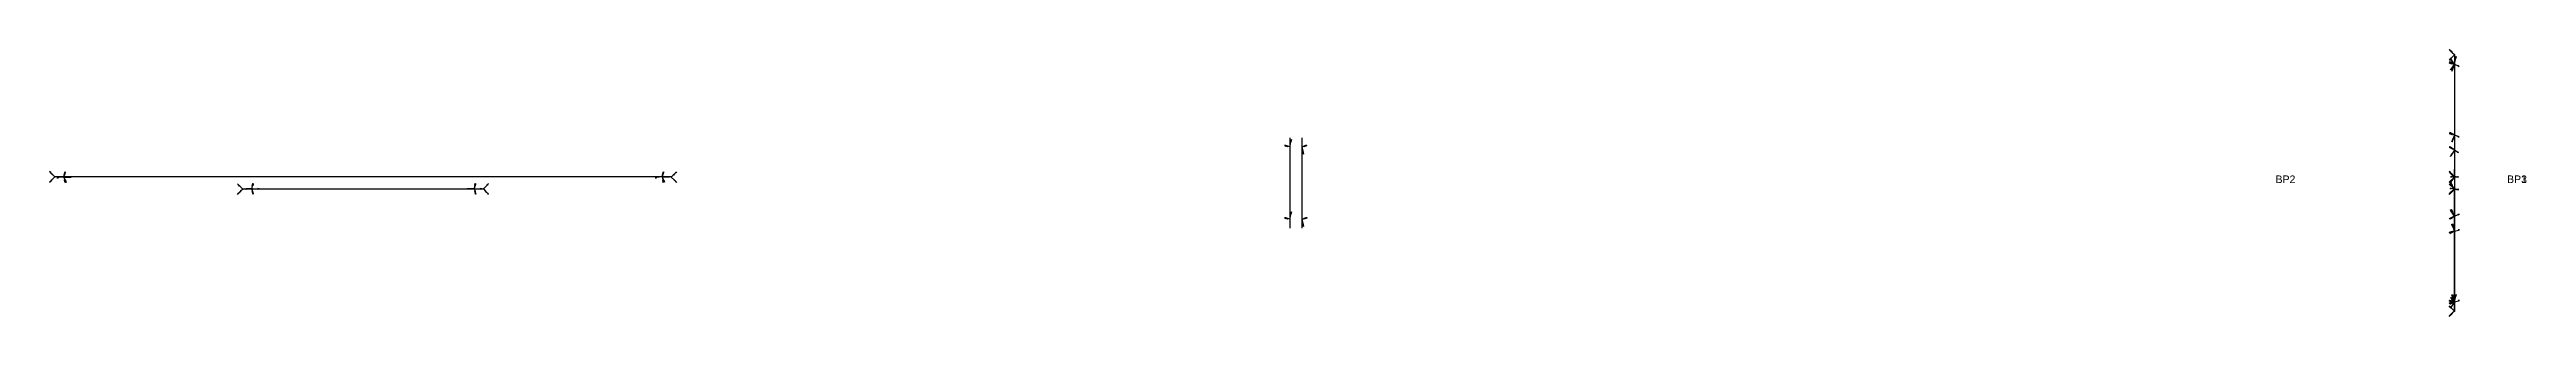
# Model space of a CAD drawing. Header units: millimetres. Extents: x -13916 to 13, y -89 to 89.
# Drawn here: x -1635 to 13, y -89 to 89 of the extents above; entities that cross this region are included whole.
import ezdxf

# ---------------------------------------------------------------- set-up
doc = ezdxf.new("R2010")
doc.units = ezdxf.units.MM
for name, color, linetype in [('AutoDetect_40_11', 1, 'Continuous'), ('AutoDetect_41_13', 1, 'Continuous'), ('AutoDetect_42_1', 1, 'Continuous'), ('AutoDetect_43_2', 1, 'Continuous'), ('AutoDetect_46_4', 1, 'Continuous'), ('AutoDetect_47_5', 1, 'Continuous'), ('AutoDetect_66_3', 1, 'Continuous'), ('AutoDetect_66_6', 1, 'Continuous'), ('AutoDetect_66_9', 1, 'Continuous'), ('AutoDetect_67_0', 1, 'Continuous'), ('AutoDetect_67_12', 1, 'Continuous'), ('AutoDetect_67_8', 1, 'Continuous'), ('AutoDetect_68_7', 1, 'Continuous'), ('AutoDetect_69_10', 1, 'Continuous'), ('Lasche_ID_GUID_8446B62E_D2A5_450f_8CBC_BC5C9A2F1504', 1, 'Continuous')]:
    doc.layers.add(name, color=color, linetype=linetype)
doc.styles.get("Standard").update_dxf_attribs({"font": 'arial.ttf'})

msp = doc.modelspace()

# ---------------------------------------------------------------- texts
at = {"layer": 'Lasche_ID_GUID_8446B62E_D2A5_450f_8CBC_BC5C9A2F1504', "color": 5}
for s, p in [('BP2', (-154, 0)), ('BP3', (0, 0, -459.4)), ('BP1', (0, 0))]:
    msp.add_text(s, height=5, dxfattribs=at).set_placement(p)

# ---------------------------------------------------------------- blocks, each defined once
blk = doc.blocks.new('Kontrollpunkt')
at = {"color": 0}
for q in [(0, 6), (8, 0), (0, 0, 4)]:
    blk.add_line((0, 0), q, dxfattribs=at)
for points in [[(0.25, 8, -0.25), (-0.25, 8, -0.25), (-0.25, 8, 0.25), (0, 10, 0), (-0.25, 8, -0.25), (0.25, 8, 0.25), (0, 10, 0), (0.25, 8, -0.25), (0.25, 8, 0.25), (-0.25, 8, 0.25)], [(0.25, 6, -0.25), (-0.25, 6, -0.25), (-0.25, 6, 0.25), (0, 8, 0), (-0.25, 6, -0.25), (0.25, 6, 0.25), (0, 8, 0), (0.25, 6, -0.25), (0.25, 6, 0.25), (-0.25, 6, 0.25)], [(0.25, 0.25, 4), (-0.25, 0.25, 4), (-0.25, -0.25, 4), (0, 0, 6), (-0.25, 0.25, 4), (0.25, -0.25, 4), (0, 0, 6), (0.25, 0.25, 4), (0.25, -0.25, 4), (-0.25, -0.25, 4)], [(0.25, 0.25, 6), (-0.25, 0.25, 6), (-0.25, -0.25, 6), (0, 0, 8), (-0.25, 0.25, 6), (0.25, -0.25, 6), (0, 0, 8), (0.25, 0.25, 6), (0.25, -0.25, 6), (-0.25, -0.25, 6)], [(0.25, 0.25, 8), (-0.25, 0.25, 8), (-0.25, -0.25, 8), (0, 0, 10), (-0.25, 0.25, 8), (0.25, -0.25, 8), (0, 0, 10), (0.25, 0.25, 8), (0.25, -0.25, 8), (-0.25, -0.25, 8)], [(8, 0.25, -0.25), (8, 0.25, 0.25), (8, -0.25, 0.25), (10, 0, 0), (8, 0.25, 0.25), (8, -0.25, -0.25), (10, 0, 0), (8, 0.25, -0.25), (8, -0.25, -0.25), (8, -0.25, 0.25)]]:
    blk.add_polyline3d(points, dxfattribs=at)

# ---------------------------------------------------------------- linework, layer by layer
at = {"layer": 'AutoDetect_40_11', "color": 1}
msp.add_line((-809.7, 30, -90), (-809.7, -30, -90), dxfattribs=at)
at = {"layer": 'AutoDetect_41_13', "color": 1}
msp.add_line((-801.7, 30, -90), (-801.7, -30, -90), dxfattribs=at)
at = {"layer": 'AutoDetect_42_1', "color": 1}
msp.add_line((-1221, 4, -250), (-1631, 4, -250), dxfattribs=at)
at = {"layer": 'AutoDetect_43_2', "color": 1}
msp.add_line((-1221, 4, -270), (-1631, 4, -270), dxfattribs=at)
at = {"layer": 'AutoDetect_46_4', "color": 1}
msp.add_line((-1346, -4, -250), (-1506, -4, -250), dxfattribs=at)
at = {"layer": 'AutoDetect_47_5', "color": 1}
msp.add_line((-1346, -4, -270), (-1506, -4, -270), dxfattribs=at)
at = {"layer": 'AutoDetect_66_3', "color": 1}
msp.add_line((-35, -4, -120.7), (-35, -4, -419.3), dxfattribs=at)
at = {"layer": 'AutoDetect_66_3', "color": 1, "extrusion": (-1, 0, 0)}
for centre, start, end in [((22, -419.3, 35), 180, 225), ((22, -120.7, 35), 135, 180)]:
    msp.add_arc(centre, 18, start, end, dxfattribs=at)
at = {"layer": 'AutoDetect_66_6', "color": 1}
msp.add_line((-35, -84.9, -102.7), (-35, -22, -102.7), dxfattribs=at)
at = {"layer": 'AutoDetect_66_6', "color": 1, "extrusion": (-1, 0, 0)}
msp.add_arc((22, -120.7, 35), 18, 90, 135, dxfattribs=at)
at = {"layer": 'AutoDetect_66_9', "color": 1}
msp.add_line((-35, -84.9, -437.3), (-35, -22, -437.3), dxfattribs=at)
at = {"layer": 'AutoDetect_66_9', "color": 1, "extrusion": (1, 0, 0)}
msp.add_arc((-22, -419.3, -35), 18, 270, 315, dxfattribs=at)
at = {"layer": 'AutoDetect_67_0', "color": 1}
msp.add_line((-35, 4, -419.3), (-35, 4, -120.7), dxfattribs=at)
at = {"layer": 'AutoDetect_67_0', "color": 1, "extrusion": (-1, 0, 0)}
for centre, start, end in [((-22, -120.7, 35), 0, 45), ((-22, -419.3, 35), 315, 0)]:
    msp.add_arc(centre, 18, start, end, dxfattribs=at)
at = {"layer": 'AutoDetect_67_12', "color": 1}
msp.add_line((-35, 84.9, -437.3), (-35, 22, -437.3), dxfattribs=at)
at = {"layer": 'AutoDetect_67_12', "color": 1, "extrusion": (-1, 0, 0)}
msp.add_arc((-22, -419.3, 35), 18, 270, 315, dxfattribs=at)
at = {"layer": 'AutoDetect_67_8', "color": 1}
msp.add_line((-35, 84.9, -102.7), (-35, 22, -102.7), dxfattribs=at)
at = {"layer": 'AutoDetect_67_8', "color": 1, "extrusion": (1, 0, 0)}
msp.add_arc((22, -120.7, -35), 18, 90, 135, dxfattribs=at)
at = {"layer": 'AutoDetect_68_7', "color": 1}
msp.add_line((-35, 85, -450), (-35, -85, -450), dxfattribs=at)
at = {"layer": 'AutoDetect_69_10', "color": 1}
msp.add_line((-35, 85, -90), (-35, -85, -90), dxfattribs=at)

# ---------------------------------------------------------------- block references
at = {"layer": 'AutoDetect_40_11', "color": 1, "extrusion": (-0.696364, 0.173648, 0.696364), "xscale": 0.5000000000000001, "yscale": 0.5000000000000001, "zscale": 0.5000000000000001, "rotation": 180}
for p in [(172.6, -615.7, 505.3), (219.2, -607.6, 497)]:
    msp.add_blockref('Kontrollpunkt', p, dxfattribs=at)
at = {"layer": 'AutoDetect_41_13', "color": 1, "extrusion": (0.696364, 0.173648, 0.696364), "xscale": 0.4999999999999999, "yscale": 0.4999999999999999, "zscale": 0.4999999999999999, "rotation": 180}
for p in [(217.3, 473, -616.8), (170.7, 481.1, -625.1)]:
    msp.add_blockref('Kontrollpunkt', p, dxfattribs=at)
at = {"layer": 'AutoDetect_42_1', "color": 1, "extrusion": (0.173648, 0.696364, 0.696364), "xscale": 0.5000000000000001, "yscale": 0.5000000000000001, "zscale": 0.5000000000000001, "rotation": 27.8314788373321}
for p in [(1577.7, 91.7, -453.5), (1191.6, 24.6, -384.4)]:
    msp.add_blockref('Kontrollpunkt', p, dxfattribs=at)
at = {"layer": 'AutoDetect_43_2', "color": 1, "extrusion": (0.173648, 0.696364, -0.696364), "xscale": 0.5, "yscale": 0.5, "zscale": 0.5, "rotation": 160.2978477668322}
for p in [(1577.7, -464.9, -91.4), (1191.6, -397.8, -22.3)]:
    msp.add_blockref('Kontrollpunkt', p, dxfattribs=at)
at = {"layer": 'AutoDetect_46_4', "color": 1, "extrusion": (0.173648, -0.696364, 0.696364), "xscale": 0.5000000000000001, "yscale": 0.5000000000000001, "zscale": 0.5000000000000001, "rotation": 342.8383509003531}
for p in [(-1456.4, 70.6, -431.8), (-1312.8, 45.7, -406.1)]:
    msp.add_blockref('Kontrollpunkt', p, dxfattribs=at)
at = {"layer": 'AutoDetect_47_5', "color": 1, "extrusion": (0.173648, -0.696364, -0.696364), "xscale": 0.5000000000000001, "yscale": 0.5000000000000001, "zscale": 0.5000000000000001, "rotation": 199.7021522331678}
for p in [(-1456.4, -443.8, -69.7), (-1312.8, -418.9, -44)]:
    msp.add_blockref('Kontrollpunkt', p, dxfattribs=at)
at = {"layer": 'AutoDetect_66_3', "color": 1, "extrusion": (-0.650895, -0.650895, -0.390732), "xscale": 0.5, "yscale": 0.5, "zscale": 0.5, "rotation": 116.9857351929234}
msp.add_blockref('Kontrollpunkt', (-21.9, -100.3, 72.5), dxfattribs=at)
at = {"layer": 'AutoDetect_66_3', "color": 1, "extrusion": (-0.704416, -0.704416, -0.087156), "xscale": 0.5, "yscale": 0.5, "zscale": 0.5, "rotation": 96.48014043852946}
msp.add_blockref('Kontrollpunkt', (-21.9, -117.8, 38), dxfattribs=at)
at = {"layer": 'AutoDetect_66_3', "color": 1, "extrusion": (-0.696364, -0.696364, 0.173647), "xscale": 0.5, "yscale": 0.5, "zscale": 0.5, "rotation": 77.24864572636923}
for p in [(-21.9, -407.9, -43.9), (-21.9, -163, -0.7)]:
    msp.add_blockref('Kontrollpunkt', p, dxfattribs=at)
at = {"layer": 'AutoDetect_66_3', "color": 1, "extrusion": (-0.650896, -0.650895, 0.39073), "xscale": 0.5, "yscale": 0.5, "zscale": 0.5, "rotation": 63.01437079299762}
msp.add_blockref('Kontrollpunkt', (-21.9, -396.7, -138.4), dxfattribs=at)
at = {"layer": 'AutoDetect_66_6', "color": 1, "extrusion": (-0.650895, -0.390731, -0.650896), "xscale": 0.5, "yscale": 0.5, "zscale": 0.5, "rotation": 86.34575571969913}
msp.add_blockref('Kontrollpunkt', (0.8, -51.1, 98.2), dxfattribs=at)
at = {"layer": 'AutoDetect_66_6', "color": 1, "extrusion": (-0.696364, -0.173648, -0.696365), "xscale": 0.5000000000000001, "yscale": 0.5000000000000001, "zscale": 0.5000000000000001, "rotation": 81.23482814321727}
for p in [(22.6, -44.7, 101.4), (68.1, -36.8, 109.6)]:
    msp.add_blockref('Kontrollpunkt', p, dxfattribs=at)
at = {"layer": 'AutoDetect_66_9', "color": 1, "extrusion": (-0.650896, -0.390731, 0.650895), "xscale": 0.5000000000000001, "yscale": 0.5000000000000001, "zscale": 0.5000000000000001, "rotation": 83.40414670259017}
msp.add_blockref('Kontrollpunkt', (0.8, -358.9, -253.3), dxfattribs=at)
at = {"layer": 'AutoDetect_66_9', "color": 1, "extrusion": (-0.696365, -0.173648, 0.696364), "xscale": 0.5, "yscale": 0.5, "zscale": 0.5, "rotation": 91.4177933974608}
for p in [(22.6, -342.9, -274.6), (68.1, -350.8, -266.4)]:
    msp.add_blockref('Kontrollpunkt', p, dxfattribs=at)
at = {"layer": 'AutoDetect_67_0', "color": 1, "extrusion": (-0.650896, 0.650895, 0.39073), "xscale": 0.5, "yscale": 0.5, "zscale": 0.5, "rotation": 291.3420907947095}
msp.add_blockref('Kontrollpunkt', (21.9, -396.7, -138.4), dxfattribs=at)
at = {"layer": 'AutoDetect_67_0', "color": 1, "extrusion": (-0.704416, 0.704416, 0.087155), "xscale": 0.5, "yscale": 0.5, "zscale": 0.5, "rotation": 274.9810287247107}
msp.add_blockref('Kontrollpunkt', (21.9, -420.1, -9.1), dxfattribs=at)
at = {"layer": 'AutoDetect_67_0', "color": 1, "extrusion": (-0.696364, 0.696364, -0.173649), "xscale": 0.5, "yscale": 0.5, "zscale": 0.5, "rotation": 260.1488827441794}
for p in [(21.9, -123.9, 49.9), (21.9, -368.7, 93)]:
    msp.add_blockref('Kontrollpunkt', p, dxfattribs=at)
at = {"layer": 'AutoDetect_67_0', "color": 1, "extrusion": (-0.650895, 0.650895, -0.390732), "xscale": 0.5, "yscale": 0.5, "zscale": 0.5, "rotation": 248.6578211791728}
msp.add_blockref('Kontrollpunkt', (21.9, -100.3, 72.5), dxfattribs=at)
at = {"layer": 'AutoDetect_67_12', "color": 1, "extrusion": (-0.696365, 0.173648, 0.696364), "xscale": 0.5000000000000001, "yscale": 0.5000000000000001, "zscale": 0.5000000000000001, "rotation": 261.8614089456185}
for p in [(-68.1, -350.8, -266.4), (-22.6, -342.9, -274.6)]:
    msp.add_blockref('Kontrollpunkt', p, dxfattribs=at)
at = {"layer": 'AutoDetect_67_12', "color": 1, "extrusion": (-0.650896, 0.390731, 0.650895), "xscale": 0.4999999999999999, "yscale": 0.4999999999999999, "zscale": 0.4999999999999999, "rotation": 268.7304393235222}
msp.add_blockref('Kontrollpunkt', (-0.8, -358.9, -253.3), dxfattribs=at)
at = {"layer": 'AutoDetect_67_8', "color": 1, "extrusion": (-0.696364, 0.173648, -0.696365), "xscale": 0.5000000000000001, "yscale": 0.5000000000000001, "zscale": 0.5000000000000001, "rotation": 278.1385549077876}
for p in [(-68.1, -36.8, 109.6), (-22.6, -44.7, 101.4)]:
    msp.add_blockref('Kontrollpunkt', p, dxfattribs=at)
at = {"layer": 'AutoDetect_67_8', "color": 1, "extrusion": (-0.650895, 0.390731, -0.650896), "xscale": 0.5, "yscale": 0.5, "zscale": 0.5, "rotation": 271.2695048058775}
msp.add_blockref('Kontrollpunkt', (-0.8, -51.1, 98.2), dxfattribs=at)
at = {"layer": 'AutoDetect_68_7', "color": 1, "extrusion": (-0.696364, 0.173648, -0.696365), "xscale": 0.5, "yscale": 0.5, "zscale": 0.5, "rotation": 27.45003682940357}
for p in [(-68.2, -286, 351.5), (85.1, -312.6, 324)]:
    msp.add_blockref('Kontrollpunkt', p, dxfattribs=at)
at = {"layer": 'AutoDetect_69_10', "color": 1, "extrusion": (-0.696365, 0.173648, 0.696364), "xscale": 0.5000000000000001, "yscale": 0.5000000000000001, "zscale": 0.5000000000000001, "rotation": 180}
for p in [(-68.2, -101.6, -24.6), (85.1, -74.9, -52)]:
    msp.add_blockref('Kontrollpunkt', p, dxfattribs=at)
at = {"layer": 'Lasche_ID_GUID_8446B62E_D2A5_450f_8CBC_BC5C9A2F1504', "color": 2, "extrusion": (-0.707107, 0.707107, -7.07107e-07), "xscale": 0.5000000000000001, "yscale": 0.5000000000000001, "zscale": 0.5000000000000001, "rotation": 269.9999594857658}
for p in [(-35.4, -450, 84.9), (-35.4, -437.4, 84.9), (-35.4, -102.6, 84.9), (-35.4, -90, 84.9)]:
    msp.add_blockref('Kontrollpunkt', p, dxfattribs=at)
at = {"layer": 'Lasche_ID_GUID_8446B62E_D2A5_450f_8CBC_BC5C9A2F1504', "color": 2, "extrusion": (-0.707107, 0.707107, 0), "xscale": 0.5000000000000001, "yscale": 0.5000000000000001, "zscale": 0.5000000000000001, "rotation": 270}
for p in [(1150.5, -270, 1156.2), (1150.5, -250, 1156.2)]:
    msp.add_blockref('Kontrollpunkt', p, dxfattribs=at)
at = {"layer": 'Lasche_ID_GUID_8446B62E_D2A5_450f_8CBC_BC5C9A2F1504', "color": 2, "extrusion": (0.707107, 0.707107, 0), "xscale": 0.5000000000000001, "yscale": 0.5000000000000001, "zscale": 0.5000000000000001, "rotation": 90.00000000000001}
for p in [(866.2, -270, -860.6), (866.2, -250, -860.6)]:
    msp.add_blockref('Kontrollpunkt', p, dxfattribs=at)
at = {"layer": 'Lasche_ID_GUID_8446B62E_D2A5_450f_8CBC_BC5C9A2F1504', "color": 2, "extrusion": (-0.707107, -0.707107, 0), "xscale": 0.5000000000000001, "yscale": 0.5000000000000001, "zscale": 0.5000000000000001, "rotation": 90}
for p in [(-1062.1, -270, 1067.8), (-1062.1, -250, 1067.8)]:
    msp.add_blockref('Kontrollpunkt', p, dxfattribs=at)
at = {"layer": 'Lasche_ID_GUID_8446B62E_D2A5_450f_8CBC_BC5C9A2F1504', "color": 2, "extrusion": (0.707107, -0.707107, 0), "xscale": 0.5000000000000001, "yscale": 0.5000000000000001, "zscale": 0.5000000000000001, "rotation": 270}
for p in [(-954.6, -270, -949), (-954.6, -250, -949)]:
    msp.add_blockref('Kontrollpunkt', p, dxfattribs=at)
at = {"layer": 'Lasche_ID_GUID_8446B62E_D2A5_450f_8CBC_BC5C9A2F1504', "color": 2, "extrusion": (-0.707107, -0.707107, -7.07107e-07), "xscale": 0.5000000000000001, "yscale": 0.5000000000000001, "zscale": 0.5000000000000001, "rotation": 90.00004051423421}
for p in [(35.4, -90, 84.9), (35.4, -102.6, 84.9), (35.4, -437.4, 84.9), (35.4, -450, 84.9)]:
    msp.add_blockref('Kontrollpunkt', p, dxfattribs=at)

msp.set_redraw_order([(e.dxf.handle, doc.entitydb.next_handle()) for e in msp.query("TEXT MTEXT ATTDEF DIMENSION ARC_DIMENSION")])  # texts and dimensions are drawn at this point

doc.saveas('drawing.dxf')
